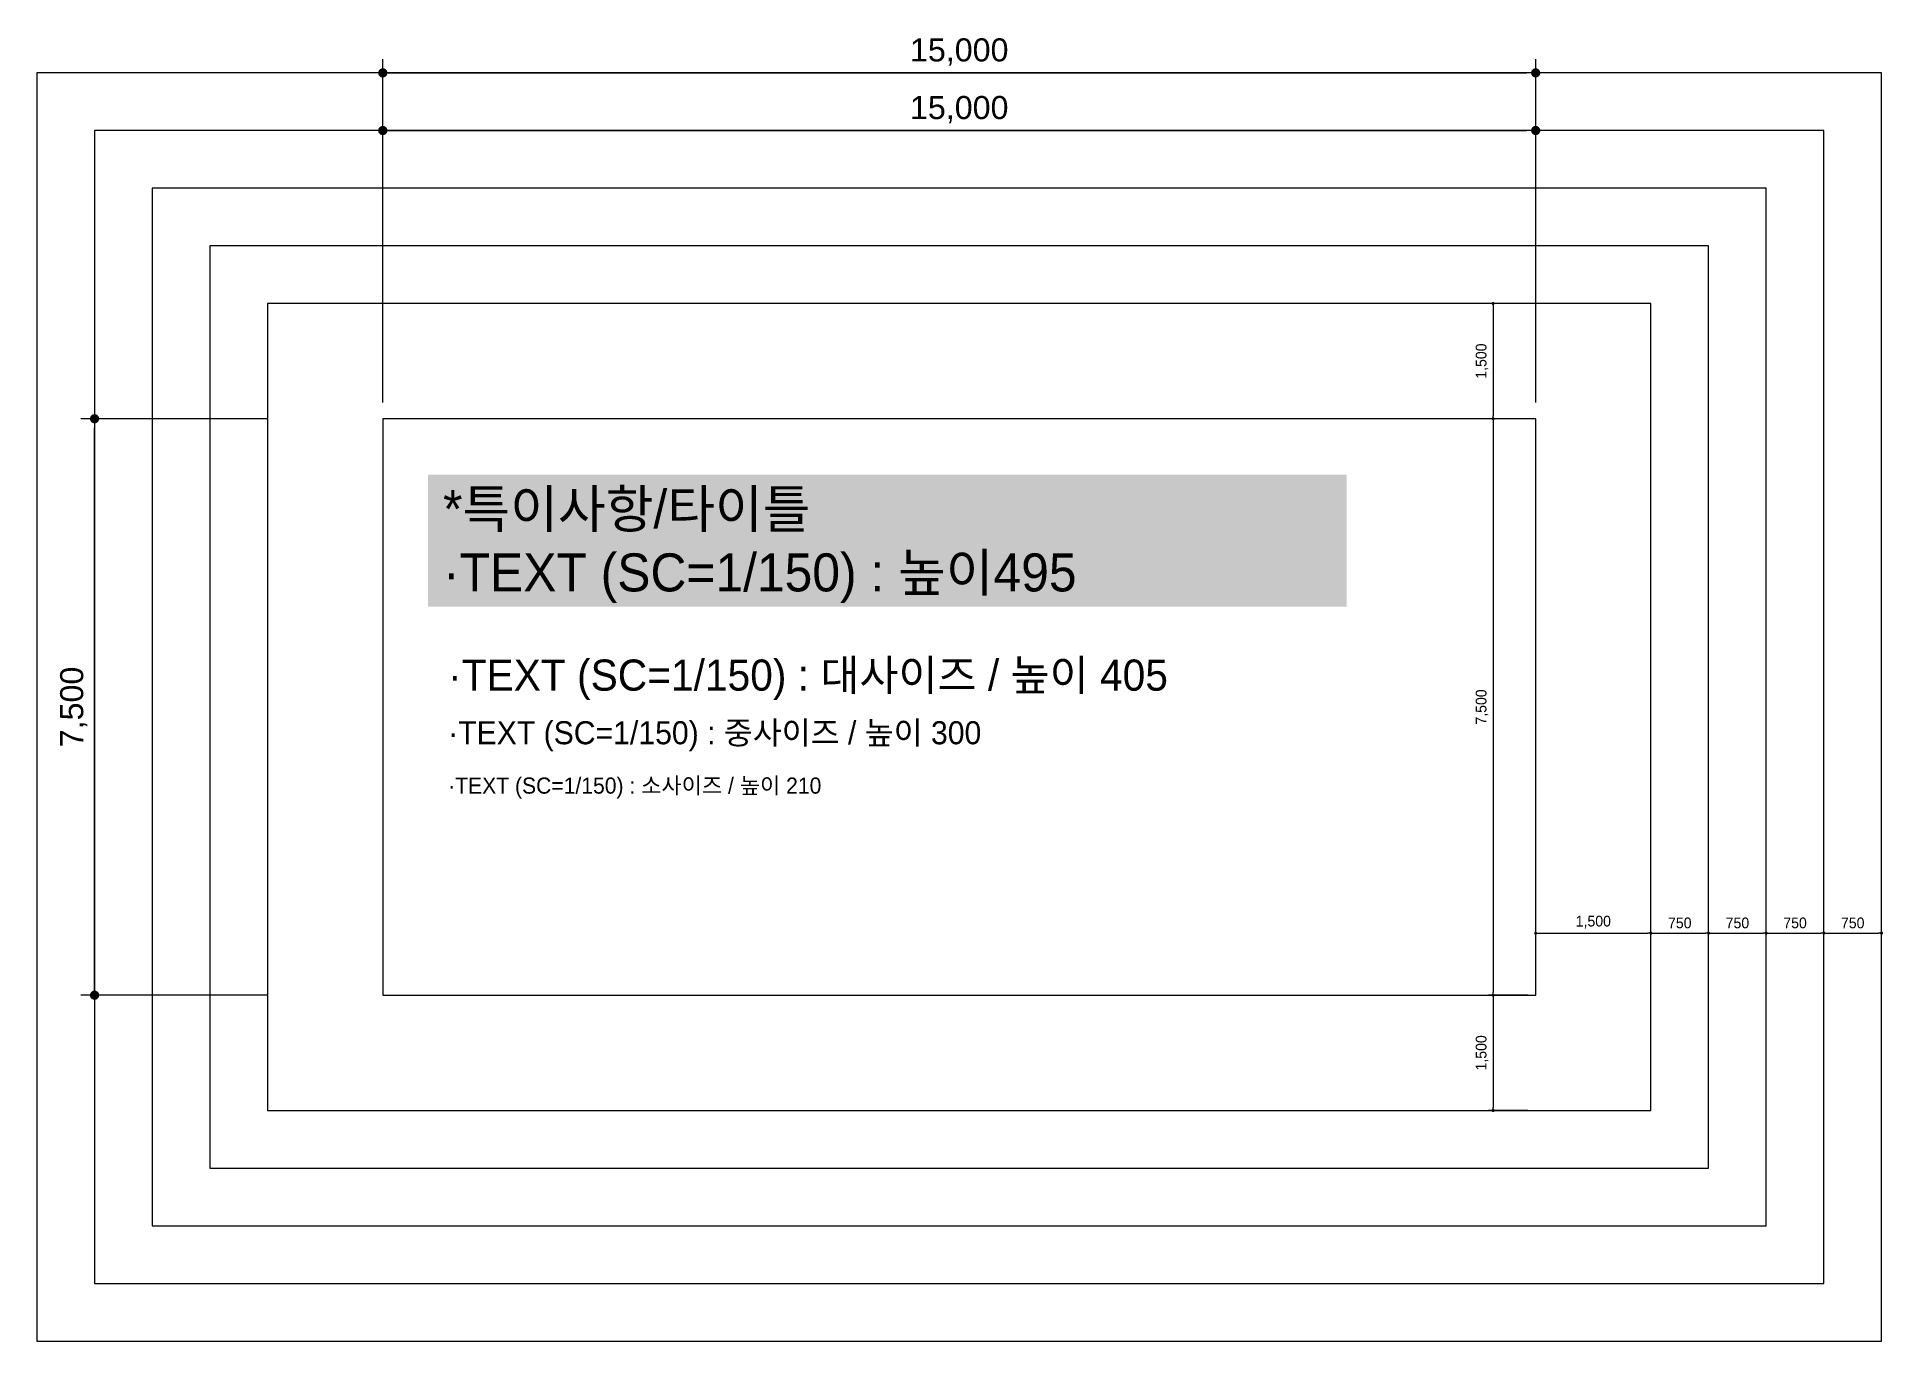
# Model space of a CAD drawing. Header units: millimetres. Extents: x -223175 to 287756, y -120611 to 352956.
# Drawn here: x -202754 to -178734, y -50656 to -33688 of the extents above; entities that cross this region are included whole.
import ezdxf
from ezdxf.enums import TextEntityAlignment as Align

# ---------------------------------------------------------------- set-up
doc = ezdxf.new("R2010")
doc.units = ezdxf.units.MM
doc.header["$LTSCALE"] = 50
doc.header["$PDMODE"] = 35
doc.layers.get('DEFPOINTS').update_dxf_attribs({"color": 108})
for name, color, linetype in [('1_ 설계변경(예정작업) 240', 240, 'Continuous'), ('EL_TEXT', 4, 'Continuous'), ('I-DIM', 255, 'Continuous')]:
    doc.layers.add(name, color=color, linetype=linetype)
doc.layers.add('Defpoint_ Grid Line_ 108', color=108, linetype='Continuous', plot=False)
doc.styles.add('HY울릉도L', font='HY울릉도l.ttf')
doc.styles.get("Standard").update_dxf_attribs({"font": 'arial.ttf'})
doc.dimstyles.new('YI_DIM_100 최소치수', dxfattribs={"dimscale": 100, "dimtxt": 1.4, "dimasz": 0.4, "dimexe": 0.6, "dimexo": 1, "dimgap": 0.6, "dimtad": 1, "dimdec": 0, "dimdsep": 46, "dimlunit": 6, "dimtxsty": 'HY울릉도L', "dimblk": 'DOT', "dimcen": 5, "dimdle": 1.5, "dimclrd": 14, "dimclre": 14, "dimclrt": 4, "dimadec": 0, "dimazin": 0, "dimtfac": 1, "dimtdec": 0, "dimtix": 1, "dimtmove": 2, "dimatfit": 3, "dimldrblk": 'DOT', "dimfxl": 1, "dimtolj": 1, "dimtzin": 0, "dimarcsym": 0})
doc.dimstyles.new('YI_DIM_150 건축', dxfattribs={"dimscale": 150, "dimtxt": 2, "dimasz": 0.8, "dimexe": 1.2, "dimexo": 10, "dimgap": 0.6, "dimtad": 1, "dimdec": 0, "dimzin": 0, "dimdsep": 46, "dimlunit": 6, "dimtxsty": 'Standard', "dimblk": 'DOT', "dimcen": 0.09, "dimdle": 1, "dimclrt": 7, "dimadec": 0, "dimazin": 0, "dimtfac": 1, "dimtdec": 0, "dimtix": 1, "dimtmove": 2, "dimatfit": 3, "dimldrblk": 'DOT', "dimfxl": 1, "dimtolj": 1, "dimtzin": 0, "dimarcsym": 0})
doc.dimstyles.new('YI_DIM_150 안목치수', dxfattribs={"dimscale": 150, "dimtxt": 2, "dimasz": 0.8, "dimexe": 0.7, "dimexo": 1.4, "dimgap": 0.6, "dimtad": 1, "dimdec": 0, "dimzin": 0, "dimdsep": 46, "dimlunit": 6, "dimtxsty": 'Standard', "dimblk": 'DOT', "dimcen": 0.09, "dimdle": 1, "dimclrd": 14, "dimclre": 14, "dimclrt": 7, "dimadec": 0, "dimazin": 0, "dimtfac": 1, "dimtdec": 0, "dimtix": 1, "dimtmove": 2, "dimatfit": 3, "dimldrblk": 'DOT', "dimfxl": 1, "dimtolj": 1, "dimtzin": 0, "dimarcsym": 0})

msp = doc.modelspace()

# ---------------------------------------------------------------- texts
at = {"layer": '1_ 설계변경(예정작업) 240', "color": 7, "insert": (-197469.4106, -40317.0786), "char_height": 495, "width": 11559.356134, "attachment_point": 4, "style": 'HY울릉도L', "bg_fill": 1, "box_fill_scale": 1.4, "bg_fill_color": 8, "bg_fill_transparency": 11079682}
msp.add_mtext('\\A1;*특이사항/타이틀\\P·TEXT (SC=1/150) : 높이495', dxfattribs=at)
at = {"layer": 'EL_TEXT', "ltscale": 0.5, "style": 'HY울릉도L'}
for s, height, p in [('·TEXT (SC=1/150) : 대사이즈 / 높이 405', 405, (-197403.9236, -41991.1693, 0)), ('·TEXT (SC=1/150) : 중사이즈 / 높이 300', 300, (-197403.9236, -42741.1693, 0)), ('·TEXT (SC=1/150) : 소사이즈 / 높이 210', 210, (-197403.9236, -43428.697, 0))]:
    msp.add_text(s, height=height, dxfattribs=at).set_placement(p, align=Align.MIDDLE_LEFT)

# ---------------------------------------------------------------- blocks, each defined once
blk = doc.blocks.new('_Dot')
at = {"color": 0, "linetype": 'ByBlock', "lineweight": -2}
blk.add_line((-0.5, 0), (-1, 0), dxfattribs=at)
at = {"color": 0, "linetype": 'ByBlock', "const_width": 0.5}
blk.add_lwpolyline([(-0.25, 0, 1), (0.25, 0, 1)], format="xyb", close=True, dxfattribs=at)
blk = doc.blocks.new('*D1340')
at = {"layer": 'DEFPOINTS', "color": 0}
for p in [(-202004, -38656), (-198254, -38656), (-198254, -46156)]:
    blk.add_point(p, dxfattribs=at)
at = {"layer": 'I-DIM', "color": 0, "lineweight": -2}
for p, q in [((-199754, -38656), (-202184, -38656)), ((-202004, -46036), (-202004, -38776)), ((-199754, -46156), (-202184, -46156))]:
    blk.add_line(p, q, dxfattribs=at)
at = {"layer": 'I-DIM', "color": 0, "linetype": 'ByBlock', "lineweight": -2, "xscale": 120, "yscale": 120, "zscale": 120}
for p, rotation in [((-202004, -38656), 90), ((-202004, -46156), 270)]:
    blk.add_blockref('_Dot', p, dxfattribs=dict(at, rotation=rotation))
at = {"layer": 'I-DIM', "color": 7, "insert": (-202274, -42406), "char_height": 300, "attachment_point": 5, "rotation": 90}
blk.add_mtext('\\A1;7,500', dxfattribs=at)
blk = doc.blocks.new('*D1341')
at = {"layer": 'DEFPOINTS', "color": 0}
for p in [(-183254, -34156), (-198254, -38656), (-183254, -38656)]:
    blk.add_point(p, dxfattribs=at)
at = {"layer": 'I-DIM', "color": 0, "lineweight": -2}
for p, q in [((-198254, -37156), (-198254, -33976)), ((-183254, -37156), (-183254, -33976)), ((-198134, -34156), (-183374, -34156))]:
    blk.add_line(p, q, dxfattribs=at)
at = {"layer": 'I-DIM', "color": 0, "linetype": 'ByBlock', "lineweight": -2, "xscale": 120, "yscale": 120, "zscale": 120, "rotation": 180}
blk.add_blockref('_Dot', (-198254, -34156), dxfattribs=at)
at = {"layer": 'I-DIM', "color": 0, "linetype": 'ByBlock', "lineweight": -2, "xscale": 120, "yscale": 120, "zscale": 120}
blk.add_blockref('_Dot', (-183254, -34156), dxfattribs=at)
at = {"layer": 'I-DIM', "color": 7, "insert": (-190754, -33885), "char_height": 300, "attachment_point": 5}
blk.add_mtext('\\A1;15,000', dxfattribs=at)
blk = doc.blocks.new('*D1342')
at = {"layer": 'DEFPOINTS', "color": 0}
for p in [(-183254, -37156), (-183808, -38656), (-183254, -38656)]:
    blk.add_point(p, dxfattribs=at)
at = {"layer": 'I-DIM', "color": 14, "lineweight": -2}
for p, q in [((-183354, -37156), (-183868, -37156)), ((-183808, -37196), (-183808, -38616)), ((-183354, -38656), (-183868, -38656))]:
    blk.add_line(p, q, dxfattribs=at)
at = {"layer": 'I-DIM', "color": 14, "linetype": 'ByBlock', "lineweight": -2, "xscale": 40, "yscale": 40, "zscale": 40}
for p, rotation in [((-183808, -37156), 90), ((-183808, -38656), 270)]:
    blk.add_blockref('_Dot', p, dxfattribs=dict(at, rotation=rotation))
at = {"layer": 'I-DIM', "color": 4, "insert": (-183951, -37906), "char_height": 140, "attachment_point": 5, "rotation": 90, "style": 'HY울릉도L'}
blk.add_mtext('\\A1;1,500', dxfattribs=at)
blk = doc.blocks.new('*D1343')
at = {"layer": 'DEFPOINTS', "color": 0}
for p in [(-183254, -38656), (-183808, -46156), (-183254, -46156)]:
    blk.add_point(p, dxfattribs=at)
at = {"layer": 'I-DIM', "color": 14, "lineweight": -2}
for p, q in [((-183354, -38656), (-183868, -38656)), ((-183808, -38696), (-183808, -46116)), ((-183354, -46156), (-183868, -46156))]:
    blk.add_line(p, q, dxfattribs=at)
at = {"layer": 'I-DIM', "color": 14, "linetype": 'ByBlock', "lineweight": -2, "xscale": 40, "yscale": 40, "zscale": 40}
for p, rotation in [((-183808, -38656), 90), ((-183808, -46156), 270)]:
    blk.add_blockref('_Dot', p, dxfattribs=dict(at, rotation=rotation))
at = {"layer": 'I-DIM', "color": 4, "insert": (-183951, -42406), "char_height": 140, "attachment_point": 5, "rotation": 90, "style": 'HY울릉도L'}
blk.add_mtext('\\A1;7,500', dxfattribs=at)
blk = doc.blocks.new('*D1344')
at = {"layer": 'DEFPOINTS', "color": 0}
for p in [(-183254, -46156), (-183808, -47656), (-183254, -47656)]:
    blk.add_point(p, dxfattribs=at)
at = {"layer": 'I-DIM', "color": 14, "lineweight": -2}
for p, q in [((-183354, -46156), (-183868, -46156)), ((-183808, -46196), (-183808, -47616)), ((-183354, -47656), (-183868, -47656))]:
    blk.add_line(p, q, dxfattribs=at)
at = {"layer": 'I-DIM', "color": 14, "linetype": 'ByBlock', "lineweight": -2, "xscale": 40, "yscale": 40, "zscale": 40}
for p, rotation in [((-183808, -46156), 90), ((-183808, -47656), 270)]:
    blk.add_blockref('_Dot', p, dxfattribs=dict(at, rotation=rotation))
at = {"layer": 'I-DIM', "color": 4, "insert": (-183951, -46906), "char_height": 140, "attachment_point": 5, "rotation": 90, "style": 'HY울릉도L'}
blk.add_mtext('\\A1;1,500', dxfattribs=at)
blk = doc.blocks.new('*D1345')
at = {"layer": 'DEFPOINTS', "color": 0}
for p in [(-181754, -45349), (-183254, -46156), (-181754, -46156)]:
    blk.add_point(p, dxfattribs=at)
at = {"layer": 'I-DIM', "color": 14, "lineweight": -2}
for p, q in [((-183254, -46056), (-183254, -45289)), ((-183214, -45349), (-181794, -45349)), ((-181754, -46056), (-181754, -45289))]:
    blk.add_line(p, q, dxfattribs=at)
at = {"layer": 'I-DIM', "color": 14, "linetype": 'ByBlock', "lineweight": -2, "xscale": 40, "yscale": 40, "zscale": 40, "rotation": 180}
blk.add_blockref('_Dot', (-183254, -45349), dxfattribs=at)
at = {"layer": 'I-DIM', "color": 14, "linetype": 'ByBlock', "lineweight": -2, "xscale": 40, "yscale": 40, "zscale": 40}
blk.add_blockref('_Dot', (-181754, -45349), dxfattribs=at)
at = {"layer": 'I-DIM', "color": 4, "insert": (-182504, -45205), "char_height": 140, "attachment_point": 5, "style": 'HY울릉도L'}
blk.add_mtext('\\A1;1,500', dxfattribs=at)
blk = doc.blocks.new('*D1346')
at = {"layer": 'DEFPOINTS', "color": 0}
for p in [(-181004, -45349), (-181754, -46156), (-181004, -46156)]:
    blk.add_point(p, dxfattribs=at)
at = {"layer": 'I-DIM', "color": 14, "lineweight": -2}
for p, q in [((-181754, -46056), (-181754, -45289)), ((-181714, -45349), (-181044, -45349)), ((-181004, -46056), (-181004, -45289))]:
    blk.add_line(p, q, dxfattribs=at)
at = {"layer": 'I-DIM', "color": 14, "linetype": 'ByBlock', "lineweight": -2, "xscale": 40, "yscale": 40, "zscale": 40, "rotation": 180}
blk.add_blockref('_Dot', (-181754, -45349), dxfattribs=at)
at = {"layer": 'I-DIM', "color": 14, "linetype": 'ByBlock', "lineweight": -2, "xscale": 40, "yscale": 40, "zscale": 40}
blk.add_blockref('_Dot', (-181004, -45349), dxfattribs=at)
at = {"layer": 'I-DIM', "color": 4, "insert": (-181379, -45216), "char_height": 140, "attachment_point": 5, "style": 'HY울릉도L'}
blk.add_mtext('\\A1;750', dxfattribs=at)
blk = doc.blocks.new('*D1347')
at = {"layer": 'DEFPOINTS', "color": 0}
for p in [(-180254, -45349), (-181004, -46156), (-180254, -46156)]:
    blk.add_point(p, dxfattribs=at)
at = {"layer": 'I-DIM', "color": 14, "lineweight": -2}
for p, q in [((-181004, -46056), (-181004, -45289)), ((-180964, -45349), (-180294, -45349)), ((-180254, -46056), (-180254, -45289))]:
    blk.add_line(p, q, dxfattribs=at)
at = {"layer": 'I-DIM', "color": 14, "linetype": 'ByBlock', "lineweight": -2, "xscale": 40, "yscale": 40, "zscale": 40, "rotation": 180}
blk.add_blockref('_Dot', (-181004, -45349), dxfattribs=at)
at = {"layer": 'I-DIM', "color": 14, "linetype": 'ByBlock', "lineweight": -2, "xscale": 40, "yscale": 40, "zscale": 40}
blk.add_blockref('_Dot', (-180254, -45349), dxfattribs=at)
at = {"layer": 'I-DIM', "color": 4, "insert": (-180629, -45216), "char_height": 140, "attachment_point": 5, "style": 'HY울릉도L'}
blk.add_mtext('\\A1;750', dxfattribs=at)
blk = doc.blocks.new('*D1348')
at = {"layer": 'DEFPOINTS', "color": 0}
for p in [(-179504, -45349), (-180254, -46156), (-179504, -46156)]:
    blk.add_point(p, dxfattribs=at)
at = {"layer": 'I-DIM', "color": 14, "lineweight": -2}
for p, q in [((-180254, -46056), (-180254, -45289)), ((-180214, -45349), (-179544, -45349)), ((-179504, -46056), (-179504, -45289))]:
    blk.add_line(p, q, dxfattribs=at)
at = {"layer": 'I-DIM', "color": 14, "linetype": 'ByBlock', "lineweight": -2, "xscale": 40, "yscale": 40, "zscale": 40, "rotation": 180}
blk.add_blockref('_Dot', (-180254, -45349), dxfattribs=at)
at = {"layer": 'I-DIM', "color": 14, "linetype": 'ByBlock', "lineweight": -2, "xscale": 40, "yscale": 40, "zscale": 40}
blk.add_blockref('_Dot', (-179504, -45349), dxfattribs=at)
at = {"layer": 'I-DIM', "color": 4, "insert": (-179879, -45216), "char_height": 140, "attachment_point": 5, "style": 'HY울릉도L'}
blk.add_mtext('\\A1;750', dxfattribs=at)
blk = doc.blocks.new('*D1349')
at = {"layer": 'DEFPOINTS', "color": 0}
for p in [(-178754, -45349), (-179504, -46156), (-178754, -46156)]:
    blk.add_point(p, dxfattribs=at)
at = {"layer": 'I-DIM', "color": 14, "lineweight": -2}
for p, q in [((-179504, -46056), (-179504, -45289)), ((-179464, -45349), (-178794, -45349)), ((-178754, -46056), (-178754, -45289))]:
    blk.add_line(p, q, dxfattribs=at)
at = {"layer": 'I-DIM', "color": 14, "linetype": 'ByBlock', "lineweight": -2, "xscale": 40, "yscale": 40, "zscale": 40, "rotation": 180}
blk.add_blockref('_Dot', (-179504, -45349), dxfattribs=at)
at = {"layer": 'I-DIM', "color": 14, "linetype": 'ByBlock', "lineweight": -2, "xscale": 40, "yscale": 40, "zscale": 40}
blk.add_blockref('_Dot', (-178754, -45349), dxfattribs=at)
at = {"layer": 'I-DIM', "color": 4, "insert": (-179129, -45216), "char_height": 140, "attachment_point": 5, "style": 'HY울릉도L'}
blk.add_mtext('\\A1;750', dxfattribs=at)
blk = doc.blocks.new('*D1350')
at = {"layer": 'DEFPOINTS', "color": 0}
for p in [(-183254, -34906), (-198254, -38656), (-183254, -38656)]:
    blk.add_point(p, dxfattribs=at)
at = {"layer": 'I-DIM', "color": 14, "lineweight": -2}
for p, q in [((-198254, -38446), (-198254, -34801)), ((-183254, -38446), (-183254, -34801)), ((-198134, -34906), (-183374, -34906))]:
    blk.add_line(p, q, dxfattribs=at)
at = {"layer": 'I-DIM', "color": 14, "linetype": 'ByBlock', "lineweight": -2, "xscale": 120, "yscale": 120, "zscale": 120, "rotation": 180}
blk.add_blockref('_Dot', (-198254, -34906), dxfattribs=at)
at = {"layer": 'I-DIM', "color": 14, "linetype": 'ByBlock', "lineweight": -2, "xscale": 120, "yscale": 120, "zscale": 120}
blk.add_blockref('_Dot', (-183254, -34906), dxfattribs=at)
at = {"layer": 'I-DIM', "color": 7, "insert": (-190754, -34635), "char_height": 300, "attachment_point": 5}
blk.add_mtext('\\A1;15,000', dxfattribs=at)

# ---------------------------------------------------------------- dimensions: what is measured, and where the dimension line sits
at = {"layer": 'I-DIM'}
for base, p1, p2, dimstyle, picture, middle in [((-183253.9841, -34155.6447), (-198253.9841, -38655.6447), (-183253.9841, -38655.6447), 'YI_DIM_150 건축', '*D1341', (-190753.9841, -33885.3582)), ((-183253.9841, -34905.6447), (-198253.9841, -38655.6447), (-183253.9841, -38655.6447), 'YI_DIM_150 안목치수', '*D1350', (-190753.9841, -34635.3582)), ((-181753.9841, -45348.6541), (-183253.9841, -46155.6447), (-181753.9841, -46155.6447), 'YI_DIM_100 최소치수', '*D1345', (-182503.9841, -45204.7871)), ((-181003.9841, -45348.6541), (-181753.9841, -46155.6447), (-181003.9841, -46155.6447), 'YI_DIM_100 최소치수', '*D1346', (-181378.9841, -45215.6148)), ((-180253.9841, -45348.6541), (-181003.9841, -46155.6447), (-180253.9841, -46155.6447), 'YI_DIM_100 최소치수', '*D1347', (-180628.9841, -45215.6148)), ((-179503.9841, -45348.6541), (-180253.9841, -46155.6447), (-179503.9841, -46155.6447), 'YI_DIM_100 최소치수', '*D1348', (-179878.9841, -45215.6148)), ((-178753.9841, -45348.6541), (-179503.9841, -46155.6447), (-178753.9841, -46155.6447), 'YI_DIM_100 최소치수', '*D1349', (-179128.9841, -45215.6148))]:
    dim = msp.add_linear_dim(base=base, p1=p1, p2=p2, dimstyle=dimstyle, dxfattribs=at)
    dim.commit()
    dim.dimension.update_dxf_attribs({"geometry": picture, "text_midpoint": middle})
for base, p1, p2, dimstyle, picture, middle in [((-183807.6137, -38655.6447), (-183253.9841, -37155.6447), (-183253.9841, -38655.6447), 'YI_DIM_100 최소치수', '*D1342', (-183951.4808, -37905.6447)), ((-202003.9841, -38655.6447), (-198253.9841, -46155.6447), (-198253.9841, -38655.6447), 'YI_DIM_150 건축', '*D1340', (-202274.2706, -42405.6447)), ((-183807.6137, -46155.6447), (-183253.9841, -38655.6447), (-183253.9841, -46155.6447), 'YI_DIM_100 최소치수', '*D1343', (-183951.4808, -42405.6447)), ((-183807.6137, -47655.6447), (-183253.9841, -46155.6447), (-183253.9841, -47655.6447), 'YI_DIM_100 최소치수', '*D1344', (-183951.4808, -46905.6447))]:
    dim = msp.add_linear_dim(base=base, p1=p1, p2=p2, angle=90, dimstyle=dimstyle, dxfattribs=at)
    dim.commit()
    dim.dimension.update_dxf_attribs({"geometry": picture, "text_midpoint": middle})

# ---------------------------------------------------------------- linework, layer by layer
at = {"layer": 'Defpoint_ Grid Line_ 108'}
for points in [[(-178753.9841, -50655.6447), (-178753.9841, -34155.6447), (-202753.9841, -34155.6447), (-202753.9841, -50655.6447)], [(-179503.9841, -49905.6447), (-179503.9841, -34905.6447), (-202003.9841, -34905.6447), (-202003.9841, -49905.6447)], [(-180253.9841, -49155.6447), (-180253.9841, -35655.6447), (-201253.9841, -35655.6447), (-201253.9841, -49155.6447)], [(-181003.9841, -48405.6447), (-181003.9841, -36405.6447), (-200503.9841, -36405.6447), (-200503.9841, -48405.6447)], [(-181753.9841, -47655.6447), (-181753.9841, -37155.6447), (-199753.9841, -37155.6447), (-199753.9841, -47655.6447)], [(-183253.9841, -46155.6447), (-183253.9841, -38655.6447), (-198253.9841, -38655.6447), (-198253.9841, -46155.6447)]]:
    msp.add_lwpolyline(points, close=True, dxfattribs=at)

msp.set_redraw_order([(e.dxf.handle, doc.entitydb.next_handle()) for e in msp.query("TEXT MTEXT ATTDEF DIMENSION ARC_DIMENSION")])  # texts and dimensions are drawn at this point

doc.saveas('drawing.dxf')
